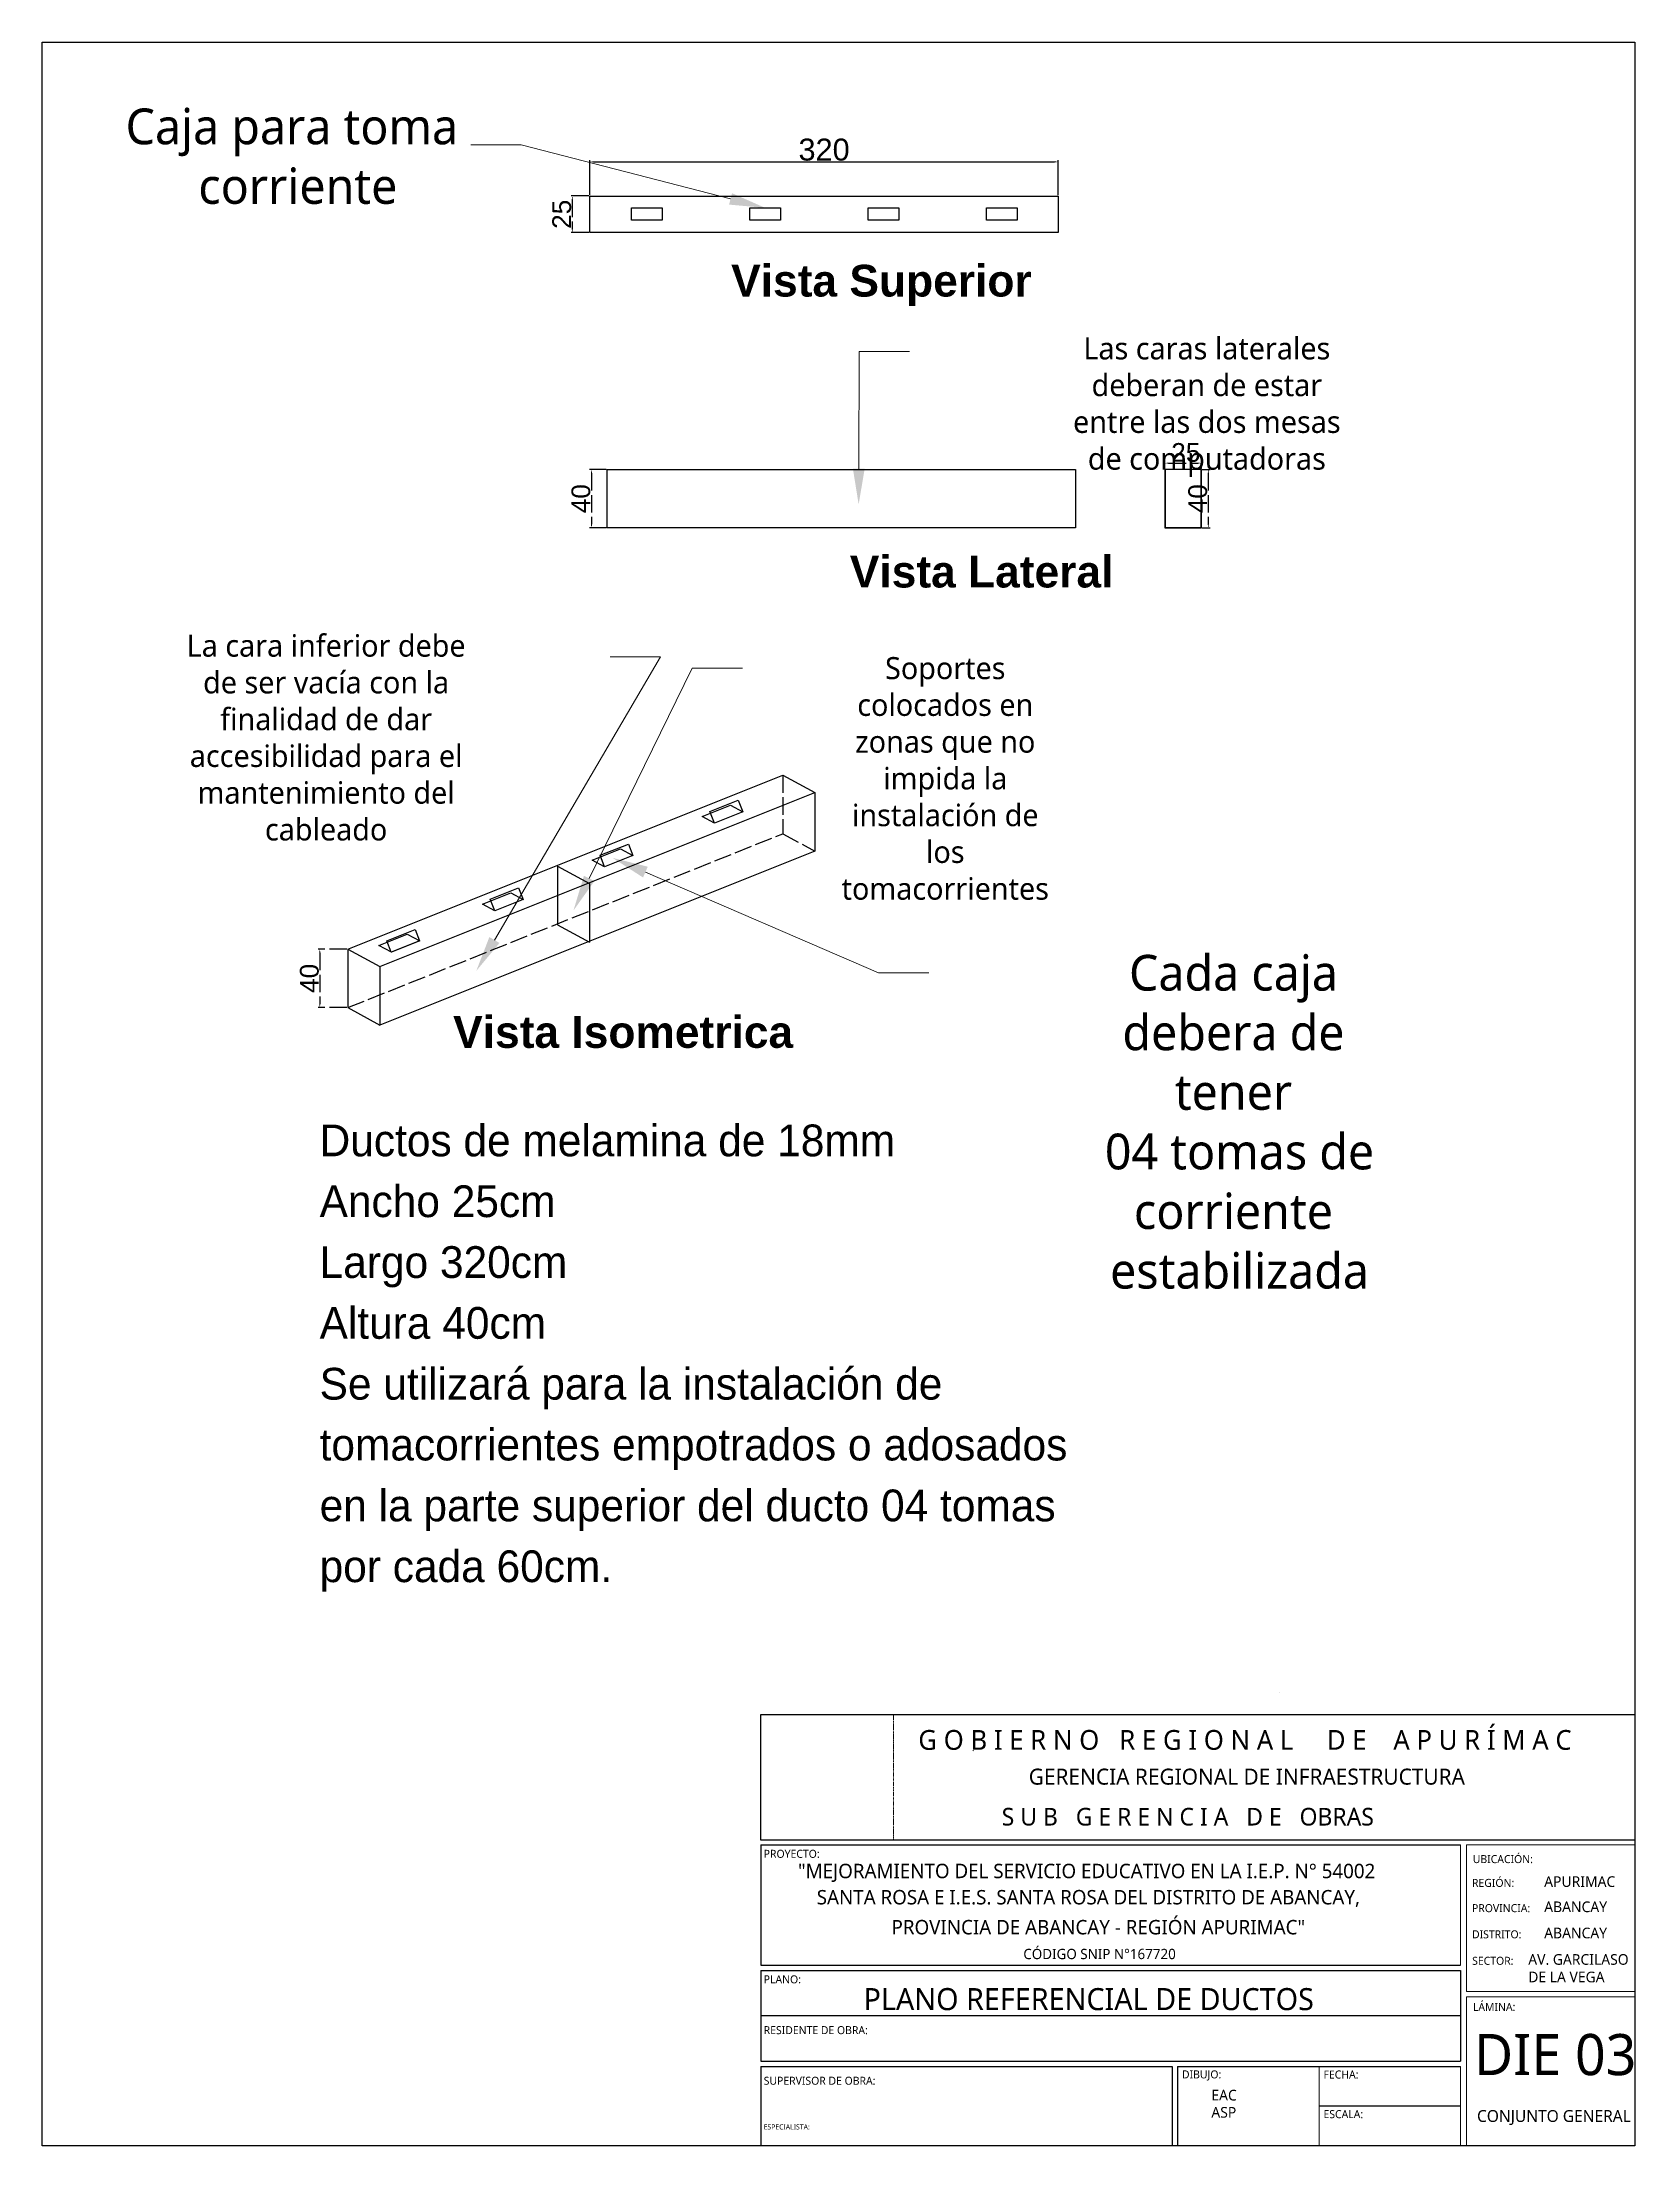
# Model space of a CAD drawing. Header units: millimetres. Extents: x 600 to 5666, y 8 to 1453.
# Drawn here: x 3251 to 4340, y 11 to 1449 of the extents above; entities that cross this region are included whole.
import ezdxf
from ezdxf import colors
from ezdxf.entities.mleader import LeaderData, LeaderLine
from ezdxf.math import Vec2, Vec3

# ---------------------------------------------------------------- set-up
doc = ezdxf.new("R2010")
doc.units = ezdxf.units.MM
for name, pattern in [('ACAD_ISO02W100', [15, 12, -3]), ('CONTINUA', [0]), ('DASHDOT', [1, 0.5, -0.25, 0, -0.25])]:
    doc.linetypes.add(name, pattern=pattern)
for name, color, linetype, lineweight in [('AGUA', 92, 'DASHDOT', 50), ('GRAFO 3', 7, 'Continuous', 30), ('IE_ALIMENTADORES', 5, 'Continuous', 30), ('LINEAS_IND.', 252, 'Continuous', 5), ('Membrete', 250, 'Continuous', 15)]:
    doc.layers.add(name, color=color, linetype=linetype, lineweight=lineweight)
doc.styles.add('Generales', font='trebuc.ttf', dxfattribs={"height": 0.22})
doc.styles.add('MtXpl_Trebuchet_MS', font='trebucbd.ttf')
doc.styles.add('Percy  01', font='')
doc.styles.get("Standard").update_dxf_attribs({"font": 'arial.ttf'})
doc.styles.get('Percy  01').set_extended_font_data('Baskerville Old Face')
doc.dimstyles.new('ISO-25', dxfattribs={"dimtxt": 2.5, "dimasz": 2.5, "dimexe": 1.25, "dimexo": 0.625, "dimtad": 1, "dimtxsty": 'Standard', "dimcen": 2.5, "dimadec": 0, "dimazin": 0, "dimtfac": 1, "dimtmove": 0, "dimatfit": 3, "dimfxl": 1, "dimarcsym": 0})

msp = doc.modelspace()

# ---------------------------------------------------------------- texts
at = {"linetype": 'ACAD_ISO02W100', "attachment_point": 1}
for s, insert, char_height in [('{\\fArial|b1|i0|c0|p34;\\H0.91667x;Vista Superior}', (3722.207, 1296.373), 23.65061), ('{\\fArial|b1|i0|c0|p34;\\H0.91667x;Vista Lateral}', (3803.265, 1097.612), 23.65061), ('{\\fArial|b1|i0|c0|p34;\\H0.91667x;Vista Isometrica}', (3532.276, 783.101), 23.65061), ('\\pxr0.1875,sm1.15;{\\fAgency FB|b0|i0|c0|p34;\\H0.91667x;Ductos de melamina de 18mm\\PAncho 25cm\\PLargo 320cm\\PAltura 40cm\\PSe utilizará para la instalación de tomacorrientes empotrados o adosados en la parte superior del ducto 04 tomas por cada 60cm.}', (3441.06, 709.04), 23.650608)]:
    msp.add_mtext_dynamic_manual_height_columns(s, width=535.59835, gutter_width=118.253, heights=[0], dxfattribs=dict(at, insert=insert, char_height=char_height))
at = {"layer": 'Membrete', "color": 7, "lineweight": 5, "style": 'Generales'}
for s, height, p in [('G O B I E R N O   R E G I O N A L     D E    A P U R Í M A C   ', 13.48784, (3850.063, 281.884)), ('GERENCIA REGIONAL DE INFRAESTRUCTURA', 10.93609, (3925.506, 258.067)), ('S U B   G E R E N C I A   D E   OBRAS', 12.02969, (3907.031, 230.149))]:
    msp.add_text(s, height=height, dxfattribs=at).set_placement(p)
at = {"layer": 'Membrete', "color": 7, "ltscale": 0.5, "style": 'Generales'}
for s, height, p in [('PROYECTO:', 5.468, (3744.444, 208.078)), ('UBICACIÓN:', 5.468, (4228.858, 204.473)), ('REGIÓN:', 5.468, (4228.332, 188.2)), ('APURIMAC', 7.2907, (4277.652, 188.2)), ('PROVINCIA:', 5.468, (4228.332, 170.961)), ('ABANCAY', 7.2907, (4277.652, 170.961)), ('DISTRITO:', 5.468, (4228.332, 153.074)), ('ABANCAY', 7.2907, (4277.652, 153.074)), ('SECTOR: ', 5.468, (4228.432, 134.998)), ('AV. GARCILASO  ', 7.29072, (4266.77, 134.998)), ('DE LA VEGA', 7.2907, (4266.757, 123.02)), ('PLANO:', 5.468, (3744.444, 122.313)), ('LÁMINA:', 5.468, (4228.938, 103.463)), ('RESIDENTE DE OBRA:', 5.46804, (3744.444, 87.615)), ('DIE 03', 28.0997, (4229.741, 59.598)), ('SUPERVISOR DE OBRA:', 5.46804, (3744.444, 53.056)), ('DIBUJO:', 5.468, (4030.186, 57.376)), ('FECHA:', 5.468, (4126.888, 57.306)), ('EAC', 7.2907, (4050.273, 42.289)), ('ASP', 7.2907, (4050.273, 30.565)), ('ESCALA:', 5.468, (4126.888, 30.221)), ('CONJUNTO GENERAL', 8.13105, (4231.759, 27.619))]:
    msp.add_text(s, height=height, dxfattribs=at).set_placement(p)
at = {"layer": 'Membrete', "color": 7, "lineweight": 9, "style": 'MtXpl_Trebuchet_MS'}
for s, height, p in [('"MEJORAMIENTO DEL SERVICIO EDUCATIVO EN LA I.E.P. N° 54002', 9.83494, (3767.875, 194.161)), ('SANTA ROSA E I.E.S. SANTA ROSA DEL DISTRITO DE ABANCAY,', 9.83494, (3780.683, 176.251)), ('PROVINCIA DE ABANCAY - REGIÓN APURIMAC"', 9.83494, (3831.765, 155.777)), ('CÓDIGO SNIP N°167720', 7.02519, (3921.817, 138.857)), ('PLANO REFERENCIAL DE DUCTOS', 15.06505, (3812.649, 104.006)), ('ESPECIALISTA:', 3.51246, (3744.394, 22.496))]:
    msp.add_text(s, height=height, dxfattribs=at).set_placement(p)

# ---------------------------------------------------------------- blocks, each defined once
blk = doc.blocks.new('*D17')
at = {"color": 0, "linetype": 'ACAD_ISO02W100', "lineweight": -2, "transparency": 16777216}
for p, q in [((3625, 1343.4), (3612.4, 1343.4)), ((3613.7, 1340.9), (3613.7, 1320.9)), ((3625, 1318.4), (3612.4, 1318.4))]:
    blk.add_line(p, q, dxfattribs=at)
at = {"color": 0, "linetype": 'ACAD_ISO02W100', "transparency": 16777216}
for points in [[(3613.3, 1340.9), (3614.1, 1340.9), (3613.7, 1343.4)], [(3613.3, 1320.9), (3614.1, 1320.9), (3613.7, 1318.4)]]:
    blk.add_solid(points, dxfattribs=at)
at = {"layer": 'Defpoints', "color": 0, "linetype": 'ACAD_ISO02W100', "transparency": 16777216}
for p in [(3625.7, 1343.4), (3613.7, 1318.4), (3625.7, 1318.4)]:
    blk.add_point(p, dxfattribs=at)
at = {"color": 0, "linetype": 'ACAD_ISO02W100', "transparency": 16777216, "insert": (3606.5, 1330.9), "char_height": 2.5, "attachment_point": 5, "rotation": 90}
blk.add_mtext('{\\H5.12024x;25}', dxfattribs=at)
blk = doc.blocks.new('*D18')
at = {"color": 0, "linetype": 'ACAD_ISO02W100', "lineweight": -2, "transparency": 16777216}
for p, q in [((3636.8, 1156.6), (3625.5, 1156.6)), ((3626.8, 1154.1), (3626.8, 1119.1)), ((3636.8, 1116.6), (3625.5, 1116.6))]:
    blk.add_line(p, q, dxfattribs=at)
at = {"color": 0, "linetype": 'ACAD_ISO02W100', "transparency": 16777216}
for points in [[(3626.4, 1154.1), (3627.2, 1154.1), (3626.8, 1156.6)], [(3626.4, 1119.1), (3627.2, 1119.1), (3626.8, 1116.6)]]:
    blk.add_solid(points, dxfattribs=at)
at = {"layer": 'Defpoints', "color": 0, "linetype": 'ACAD_ISO02W100', "transparency": 16777216}
for p in [(3637.4, 1156.6), (3626.8, 1116.6), (3637.4, 1116.6)]:
    blk.add_point(p, dxfattribs=at)
at = {"color": 0, "linetype": 'ACAD_ISO02W100', "transparency": 16777216, "insert": (3619.6, 1136.6), "char_height": 2.5, "attachment_point": 5, "rotation": 90}
blk.add_mtext('{\\H5.12024x;40}', dxfattribs=at)
blk = doc.blocks.new('*D19')
at = {"color": 0, "linetype": 'ACAD_ISO02W100', "lineweight": -2, "transparency": 16777216}
for p, q in [((4018.5, 1157.3), (4018.5, 1162.2)), ((4021, 1160.9), (4041, 1160.9)), ((4043.5, 1157.3), (4043.5, 1162.2))]:
    blk.add_line(p, q, dxfattribs=at)
at = {"color": 0, "linetype": 'ACAD_ISO02W100', "transparency": 16777216}
for points in [[(4021, 1161.3), (4021, 1160.5), (4018.5, 1160.9)], [(4041, 1161.3), (4041, 1160.5), (4043.5, 1160.9)]]:
    blk.add_solid(points, dxfattribs=at)
at = {"layer": 'Defpoints', "color": 0, "linetype": 'ACAD_ISO02W100', "transparency": 16777216}
for p in [(4018.5, 1156.6), (4043.5, 1160.9), (4043.5, 1156.6)]:
    blk.add_point(p, dxfattribs=at)
at = {"color": 0, "linetype": 'ACAD_ISO02W100', "transparency": 16777216, "insert": (4032.8, 1168.1), "char_height": 2.5, "attachment_point": 5}
blk.add_mtext('{\\H5.12024x;25}', dxfattribs=at)
blk = doc.blocks.new('*D20')
at = {"color": 0, "linetype": 'ACAD_ISO02W100', "lineweight": -2, "transparency": 16777216}
for p, q in [((4044.1, 1156.6), (4049.4, 1156.6)), ((4048.2, 1154.1), (4048.2, 1119.1)), ((4044.1, 1116.6), (4049.4, 1116.6))]:
    blk.add_line(p, q, dxfattribs=at)
at = {"color": 0, "linetype": 'ACAD_ISO02W100', "transparency": 16777216}
for points in [[(4047.8, 1154.1), (4048.6, 1154.1), (4048.2, 1156.6)], [(4047.8, 1119.1), (4048.6, 1119.1), (4048.2, 1116.6)]]:
    blk.add_solid(points, dxfattribs=at)
at = {"layer": 'Defpoints', "color": 0, "linetype": 'ACAD_ISO02W100', "transparency": 16777216}
for p in [(4043.5, 1156.6), (4043.5, 1116.6), (4048.2, 1116.6)]:
    blk.add_point(p, dxfattribs=at)
at = {"color": 0, "linetype": 'ACAD_ISO02W100', "transparency": 16777216, "insert": (4041, 1136.6), "char_height": 2.5, "width": 3.673, "attachment_point": 5, "rotation": 90}
blk.add_mtext('{\\H5.12024x;40}', dxfattribs=at)
blk = doc.blocks.new('*D21')
at = {"color": 0, "linetype": 'ACAD_ISO02W100', "lineweight": -2, "transparency": 16777216}
for p, q in [((3459.7, 828.9), (3440, 828.9)), ((3441.2, 826.4), (3441.2, 791.4)), ((3459.7, 788.9), (3440, 788.9))]:
    blk.add_line(p, q, dxfattribs=at)
at = {"color": 0, "linetype": 'ACAD_ISO02W100', "transparency": 16777216}
for points in [[(3440.8, 826.4), (3441.6, 826.4), (3441.2, 828.9)], [(3440.8, 791.4), (3441.6, 791.4), (3441.2, 788.9)]]:
    blk.add_solid(points, dxfattribs=at)
at = {"layer": 'Defpoints', "color": 0, "linetype": 'ACAD_ISO02W100', "transparency": 16777216}
for p in [(3460.3, 828.9), (3441.2, 788.9), (3460.3, 788.9)]:
    blk.add_point(p, dxfattribs=at)
at = {"color": 0, "linetype": 'ACAD_ISO02W100', "transparency": 16777216, "insert": (3434.1, 808.9), "char_height": 2.5, "attachment_point": 5, "rotation": 90}
blk.add_mtext('{\\H5.12024x;40}', dxfattribs=at)
blk = doc.blocks.new('*D36')
at = {"color": 0, "lineweight": -2, "transparency": 16777216}
for p, q in [((3625.7, 1344), (3625.7, 1367.9)), ((3628.2, 1366.7), (3943.2, 1366.7)), ((3945.7, 1344), (3945.7, 1367.9))]:
    blk.add_line(p, q, dxfattribs=at)
at = {"color": 0, "transparency": 16777216}
for points in [[(3628.2, 1367.1), (3628.2, 1366.3), (3625.7, 1366.7)], [(3943.2, 1367.1), (3943.2, 1366.3), (3945.7, 1366.7)]]:
    blk.add_solid(points, dxfattribs=at)
at = {"layer": 'Defpoints', "color": 0, "transparency": 16777216}
for p in [(3945.7, 1366.7), (3625.7, 1343.4), (3945.7, 1343.4)]:
    blk.add_point(p, dxfattribs=at)
at = {"color": 0, "transparency": 16777216, "insert": (3785.7, 1375), "char_height": 2.5, "attachment_point": 5}
blk.add_mtext('{\\H6x;320}', dxfattribs=at)

# ---------------------------------------------------------------- dimensions: what is measured, and where the dimension line sits
dim = msp.add_linear_dim(base=(3945.654, 1366.673), p1=(3625.654, 1343.371), p2=(3945.654, 1343.371), text='{\\H6x;<>}', dimstyle='ISO-25')
dim.commit()
dim.dimension.update_dxf_attribs({"geometry": '*D36', "text_midpoint": (3785.654, 1374.962)})
at = {"linetype": 'ACAD_ISO02W100'}
for base, p1, p2, picture, middle in [((3613.683, 1318.371), (3625.654, 1343.371), (3625.654, 1318.371), '*D17', (3606.522, 1330.871)), ((3626.798, 1116.632), (3637.378, 1156.632), (3637.378, 1116.632), '*D18', (3619.637, 1136.632))]:
    dim = msp.add_linear_dim(base=base, p1=p1, p2=p2, angle=90, text='{\\H5.12024x;<>}', dimstyle='ISO-25', dxfattribs=at)
    dim.commit()
    dim.dimension.update_dxf_attribs({"geometry": picture, "text_midpoint": middle})
dim = msp.add_linear_dim(base=(4043.49, 1160.913), p1=(4018.49, 1156.632), p2=(4043.49, 1156.632), text='{\\H5.12024x;<>}', dimstyle='ISO-25', dxfattribs=at)
dim.commit()
dim.dimension.update_dxf_attribs({"geometry": '*D19', "text_midpoint": (4032.811, 1160.913), "dimtype": 160})
for base, p1, p2, text, picture, middle in [((4048.188, 1116.632), (4043.49, 1156.632), (4043.49, 1116.632), '{\\H5.12024x;<>}', '*D20', (4048.188, 1136.632)), ((3441.226, 788.903), (3460.309, 828.903), (3460.309, 788.903), '{\\H5.12024x;40}', '*D21', (3441.226, 808.903))]:
    dim = msp.add_linear_dim(base=base, p1=p1, p2=p2, angle=90, text=text, dimstyle='ISO-25', dxfattribs=at)
    dim.commit()
    dim.dimension.update_dxf_attribs({"geometry": picture, "text_midpoint": middle, "dimtype": 160})

# ---------------------------------------------------------------- linework, layer by layer
for p, q in [((3625.654, 1318.371), (3625.654, 1343.371)), ((3625.654, 1343.371), (3625.654, 1343.371)), ((3625.654, 1343.371), (3945.654, 1343.371)), ((3945.654, 1343.371), (3945.654, 1318.371)), ((3945.654, 1318.371), (3625.654, 1318.371)), ((3637.378, 1156.632), (3637.378, 1116.632)), ((3637.378, 1156.632), (3957.378, 1156.632)), ((3957.378, 1156.632), (3957.378, 1116.632)), ((4043.49, 1156.632), (4018.49, 1156.632)), ((4018.49, 1156.632), (4018.49, 1116.632)), ((4043.49, 1156.452), (4018.49, 1156.452)), ((4018.67, 1156.632), (4018.67, 1116.632)), ((4043.31, 1116.632), (4043.31, 1156.632)), ((4043.49, 1116.632), (4043.49, 1156.632)), ((3957.378, 1116.632), (3637.378, 1116.632)), ((4018.49, 1116.812), (4043.49, 1116.812)), ((4018.49, 1116.632), (4043.49, 1116.632)), ((3460.309, 828.903), (3757.454, 947.667)), ((3482.311, 817.031), (3779.456, 935.795)), ((3757.454, 947.667), (3779.456, 935.795)), ((3779.456, 935.795), (3779.456, 895.795)), ((3779.456, 895.795), (3482.311, 777.031)), ((3603.506, 885.514), (3625.507, 873.642)), ((3603.506, 885.514), (3603.506, 845.514)), ((3625.507, 873.642), (3625.507, 833.642)), ((3603.506, 845.514), (3625.507, 833.642)), ((3460.309, 828.903), (3482.311, 817.031)), ((3460.309, 828.903), (3460.309, 788.903)), ((3482.311, 817.031), (3482.311, 777.031)), ((3460.309, 788.903), (3482.311, 777.031))]:
    msp.add_line(p, q)
at = {"linetype": 'ACAD_ISO02W100'}
for p, q in [((3757.454, 947.667), (3757.454, 907.667)), ((3460.309, 788.903), (3757.454, 907.667)), ((3757.454, 907.667), (3779.456, 895.795))]:
    msp.add_line(p, q, dxfattribs=at)
for points in [[(3251.456, 1448.55), (4339.634, 1448.55), (4339.634, 11.252), (3251.456, 11.252)], [(3654.187, 1335.297), (3675.017, 1335.297), (3675.017, 1326.787), (3654.187, 1326.787)], [(3735.017, 1335.297), (3755.847, 1335.297), (3755.847, 1326.787), (3735.017, 1326.787)], [(3815.847, 1335.297), (3836.677, 1335.297), (3836.677, 1326.787), (3815.847, 1326.787)], [(3896.677, 1335.297), (3917.507, 1335.297), (3917.507, 1326.787), (3896.677, 1326.787)], [(3702.383, 919.501), (3721.729, 927.224), (3730.259, 922.621), (3710.913, 914.899)], [(3707.711, 922.921), (3727.057, 930.643), (3730.212, 922.739), (3710.866, 915.017)], [(3627.266, 889.653), (3646.612, 897.376), (3655.142, 892.773), (3635.796, 885.051)], [(3632.641, 892.954), (3651.987, 900.677), (3655.142, 892.773), (3635.796, 885.051)], [(3552.243, 859.568), (3571.589, 867.291), (3580.119, 862.688), (3560.773, 854.966)], [(3557.571, 862.988), (3576.917, 870.71), (3580.071, 862.807), (3560.726, 855.084)], [(3481.608, 831.373), (3500.954, 839.095), (3509.484, 834.492), (3490.138, 826.77)], [(3486.9, 834.614), (3506.245, 842.336), (3509.4, 834.433), (3490.055, 826.71)]]:
    msp.add_lwpolyline(points, close=True)
at = {"layer": 'AGUA', "color": 1, "lineweight": 9}
for p, q in [((3742.437, 220.084), (3742.437, 305.943)), ((3742.437, 305.943), (3833.196, 305.943)), ((3833.196, 305.943), (3833.196, 220.084)), ((3833.196, 220.084), (3742.437, 220.084))]:
    msp.add_line(p, q, dxfattribs=at)
at = {"layer": 'GRAFO 3', "color": 252, "linetype": 'Continuous', "lineweight": 9, "true_color": 0x939598}
msp.add_line((4097.162, 320.859), (4097.162, 320.859), dxfattribs=at)
at = {"layer": 'LINEAS_IND.', "color": 252, "lineweight": 9, "ltscale": 0.5, "true_color": 0x939598}
msp.add_line((3887.206, 281.492, 35.832), (3887.91, 281.125, 35.832), dxfattribs=at)
at = {"layer": 'Membrete', "color": 7, "lineweight": 30, "ltscale": 0.5}
for p, q in [((3742.437, 220.084), (3742.437, 305.943)), ((3742.437, 305.943), (4339.634, 305.943)), ((4339.634, 220.084), (3742.437, 220.084)), ((3742.437, 216.932), (4220.579, 216.932)), ((3742.437, 216.932), (3742.437, 134.818)), ((3742.515, 134.818), (4220.579, 134.818)), ((3742.515, 131.167), (4220.579, 131.167)), ((3742.515, 131.167), (3742.515, 69.074)), ((4220.579, 131.167), (4220.579, 69.074)), ((4220.579, 100.12), (3742.515, 100.12)), ((3742.515, 69.074), (4220.579, 69.074)), ((3742.515, 65.561), (4023.525, 65.561)), ((3742.515, 65.561), (3742.515, 11.252)), ((4023.525, 65.561), (4023.525, 11.252)), ((4027.175, 65.561), (4220.579, 65.561)), ((4027.175, 65.561), (4027.175, 11.252)), ((4220.579, 38.407), (4123.877, 38.407))]:
    msp.add_line(p, q, dxfattribs=at)
at = {"layer": 'Membrete', "color": 7, "lineweight": 20, "ltscale": 0.5}
msp.add_line((4339.634, 305.943), (3742.437, 305.943), dxfattribs=at)
at = {"layer": 'Membrete', "color": 7, "lineweight": 9, "ltscale": 0.5}
for p, q in [((4339.634, 220.084), (4339.634, 305.943)), ((4339.634, 220.084), (4339.634, 305.943)), ((4220.579, 134.818), (4220.579, 216.932)), ((4339.634, 216.932), (4224.543, 216.932)), ((4224.543, 216.932), (4224.543, 116.688)), ((4339.634, 116.688), (4339.634, 216.932)), ((4224.543, 116.688), (4339.634, 116.688)), ((4339.634, 113.175), (4224.543, 113.175)), ((4224.543, 113.175), (4224.543, 11.252)), ((4339.634, 11.252), (4339.634, 113.175)), ((4123.877, 65.561), (4123.877, 11.252)), ((4220.579, 11.252), (4220.579, 65.561)), ((3742.515, 11.252), (4023.525, 11.252)), ((4027.175, 11.252), (4220.579, 11.252)), ((4224.543, 11.252), (4339.634, 11.252))]:
    msp.add_line(p, q, dxfattribs=at)

msp.set_redraw_order([(e.dxf.handle, doc.entitydb.next_handle()) for e in msp.query("TEXT MTEXT ATTDEF DIMENSION ARC_DIMENSION")])  # texts and dimensions are drawn at this point

# ---------------------------------------------------------------- leaders
at = {"layer": 'IE_ALIMENTADORES', "linetype": 'CONTINUA'}
ml = msp.add_multileader_mtext('Standard', dxfattribs=at)
ml.set_content('{\\fTrebuchet MS|b0|i0|c0|p34;Caja para toma\\P corriente }', color=256, style='Percy  01')
ml.set_leader_properties(color=256, linetype='ByLayer', lineweight=0)
ml.build(insert=Vec2(0, 0))
ml.multileader.update_dxf_attribs({"text_right_attachment_type": 7, "dogleg_length": 0.36, "arrow_head_size": 24.42, "scale": 0.5})
ctx = ml.context
ctx.base_point, ctx.scale, ctx.char_height, ctx.arrow_head_size, ctx.landing_gap_size, ctx.plane_origin = Vec3(3299.821, 1390.785), 0.5, 24.41991, 24.42, 7.326, Vec3(4480.425, 1216.122)
ctx.right_attachment, ctx.text_align_type = 7, 1
notes = []
notes.append((ctx, [(1, (1, 1, 0), (3578.701, 1378.411), (-1, 0), 34.368, [(0, [(3745.432, 1335.297)], 0, [])])]))
ctx.mtext.insert, ctx.mtext.alignment, ctx.mtext.flow_direction = Vec3(3422.077, 1403.16), 2, 5
ml = msp.add_multileader_mtext('Standard', dxfattribs=at)
ml.set_content('{\\fTrebuchet MS|b0|i0|c0|p34;Las caras laterales deberan de estar entre las dos mesas de computadoras }', color=256, style='Percy  01')
ml.set_leader_properties(color=256, linetype='ByLayer', lineweight=0)
ml.build(insert=Vec2(0, 0))
ml.multileader.update_dxf_attribs({"text_right_attachment_type": 7, "dogleg_length": 0.36, "arrow_head_size": 24.42, "scale": 0.5})
ctx = ml.context
ctx.base_point, ctx.scale, ctx.char_height, ctx.arrow_head_size, ctx.landing_gap_size, ctx.plane_origin = Vec3(3844.037, 1237.164), 0.5, 15.065, 24.42, 7.326, Vec3(4520.26, 1284.729)
ctx.right_attachment, ctx.text_align_type = 7, 1
notes.append((ctx, [(0, (1, 1, 0), (3809.669, 1237.164), (1, 0), 34.368, [(0, [(3809.318, 1132.685)], 0, [])])]))
ctx.mtext.insert, ctx.mtext.width, ctx.mtext.alignment, ctx.mtext.flow_direction = Vec3(4047.193, 1246.827), 412.29285, 2, 5
at = {"layer": 'IE_ALIMENTADORES', "color": 3, "linetype": 'CONTINUA'}
ml = msp.add_multileader_mtext('Standard', dxfattribs=at)
ml.set_content('{\\fTrebuchet MS|b0|i0|c0|p34;La cara inferior debe de ser vacía con la finalidad de dar accesibilidad para el mantenimiento del cableado }', color=3, style='Percy  01')
ml.set_leader_properties(color=256, linetype='ByLayer', lineweight=0)
ml.build(insert=Vec2(0, 0))
ml.multileader.update_dxf_attribs({"text_right_attachment_type": 7, "dogleg_length": 0.36, "arrow_head_size": 24.42, "scale": 0.5})
ctx = ml.context
ctx.base_point, ctx.scale, ctx.char_height, ctx.arrow_head_size, ctx.landing_gap_size, ctx.plane_origin = Vec3(3251.456, 1036.102), 0.5, 15.065, 24.42, 7.326, Vec3(4690.755, 1051.921)
ctx.right_attachment, ctx.text_align_type = 7, 1
notes.append((ctx, [(1, (1, 1, 0), (3673.946, 1028.468), (-1, 0), 34.368, [(0, [(3548.129, 814.046)], 0, [])])]))
ctx.mtext.insert, ctx.mtext.width, ctx.mtext.defined_height, ctx.mtext.alignment, ctx.mtext.flow_direction = Vec3(3445.517, 1043.736), 412.15645, 659.253, 2, 5
ml = msp.add_multileader_mtext('Standard', dxfattribs=at)
ml.set_content('{\\fTrebuchet MS|b0|i0|c0|p34;Soportes colocados en zonas que no impida la instalación de los tomacorrientes }', color=3, style='Percy  01')
ml.set_leader_properties(color=256, linetype='ByLayer', lineweight=0)
ml.build(insert=Vec2(0, 0))
ml.multileader.update_dxf_attribs({"text_right_attachment_type": 7, "dogleg_length": 0.36, "arrow_head_size": 24.42, "scale": 0.5})
ctx = ml.context
ctx.base_point, ctx.scale, ctx.char_height, ctx.arrow_head_size, ctx.landing_gap_size, ctx.plane_origin = Vec3(3729.85, 1020.752), 0.5, 15.065, 24.42, 7.326, Vec3(4592.012, 1036.87)
ctx.right_attachment, ctx.text_align_type = 7, 1
notes.append((ctx, [(0, (1, 1, 0), (3695.482, 1020.752), (1, 0), 34.368, [(0, [(3614.494, 855.267)], 0, [])])]))
ctx.mtext.insert, ctx.mtext.width, ctx.mtext.defined_height, ctx.mtext.alignment, ctx.mtext.flow_direction = Vec3(3868.5, 1028.386), 281.57757, 659.253, 2, 5
at = {"layer": 'IE_ALIMENTADORES', "linetype": 'CONTINUA'}
ml = msp.add_multileader_mtext('Standard', dxfattribs=at)
ml.set_content('{\\fTrebuchet MS|b0|i0|c0|p34;Cada caja debera de tener\\P 04 tomas de corriente\\P estabilizada }', color=256, style='Percy  01')
ml.set_leader_properties(color=256, linetype='ByLayer', lineweight=0)
ml.build(insert=Vec2(0, 0))
ml.multileader.update_dxf_attribs({"text_right_attachment_type": 7, "dogleg_length": 0.36, "arrow_head_size": 24.42, "scale": 0.5})
ctx = ml.context
ctx.base_point, ctx.scale, ctx.char_height, ctx.arrow_head_size, ctx.landing_gap_size, ctx.plane_origin = Vec3(3857.174, 812.566), 0.5, 24.41991, 24.42, 7.326, Vec3(4530.959, 829.083)
ctx.right_attachment, ctx.text_align_type = 7, 1
notes.append((ctx, [(0, (1, 1, 0), (3822.806, 812.566), (1, 0), 34.368, [(0, [(3641.204, 891.213)], 0, [])])]))
ctx.mtext.insert, ctx.mtext.width, ctx.mtext.alignment, ctx.mtext.flow_direction = Vec3(4065.368, 824.94), 412.29285, 2, 5
for ctx, leaders in notes:
    for number, flags, end, landing, length, lines in leaders:
        leader = LeaderData()
        leader.index, (leader.has_last_leader_line, leader.has_dogleg_vector, leader.attachment_direction) = number, flags
        leader.last_leader_point, leader.dogleg_vector, leader.dogleg_length = Vec3(end), Vec3(landing), length
        for number, points, colour, breaks in lines:
            line = LeaderLine()
            line.index, line.vertices, line.color, line.breaks = number, Vec3.list(points), colors.encode_raw_color(colour), breaks
            leader.lines.append(line)
        ctx.leaders.append(leader)

doc.saveas('drawing.dxf')
